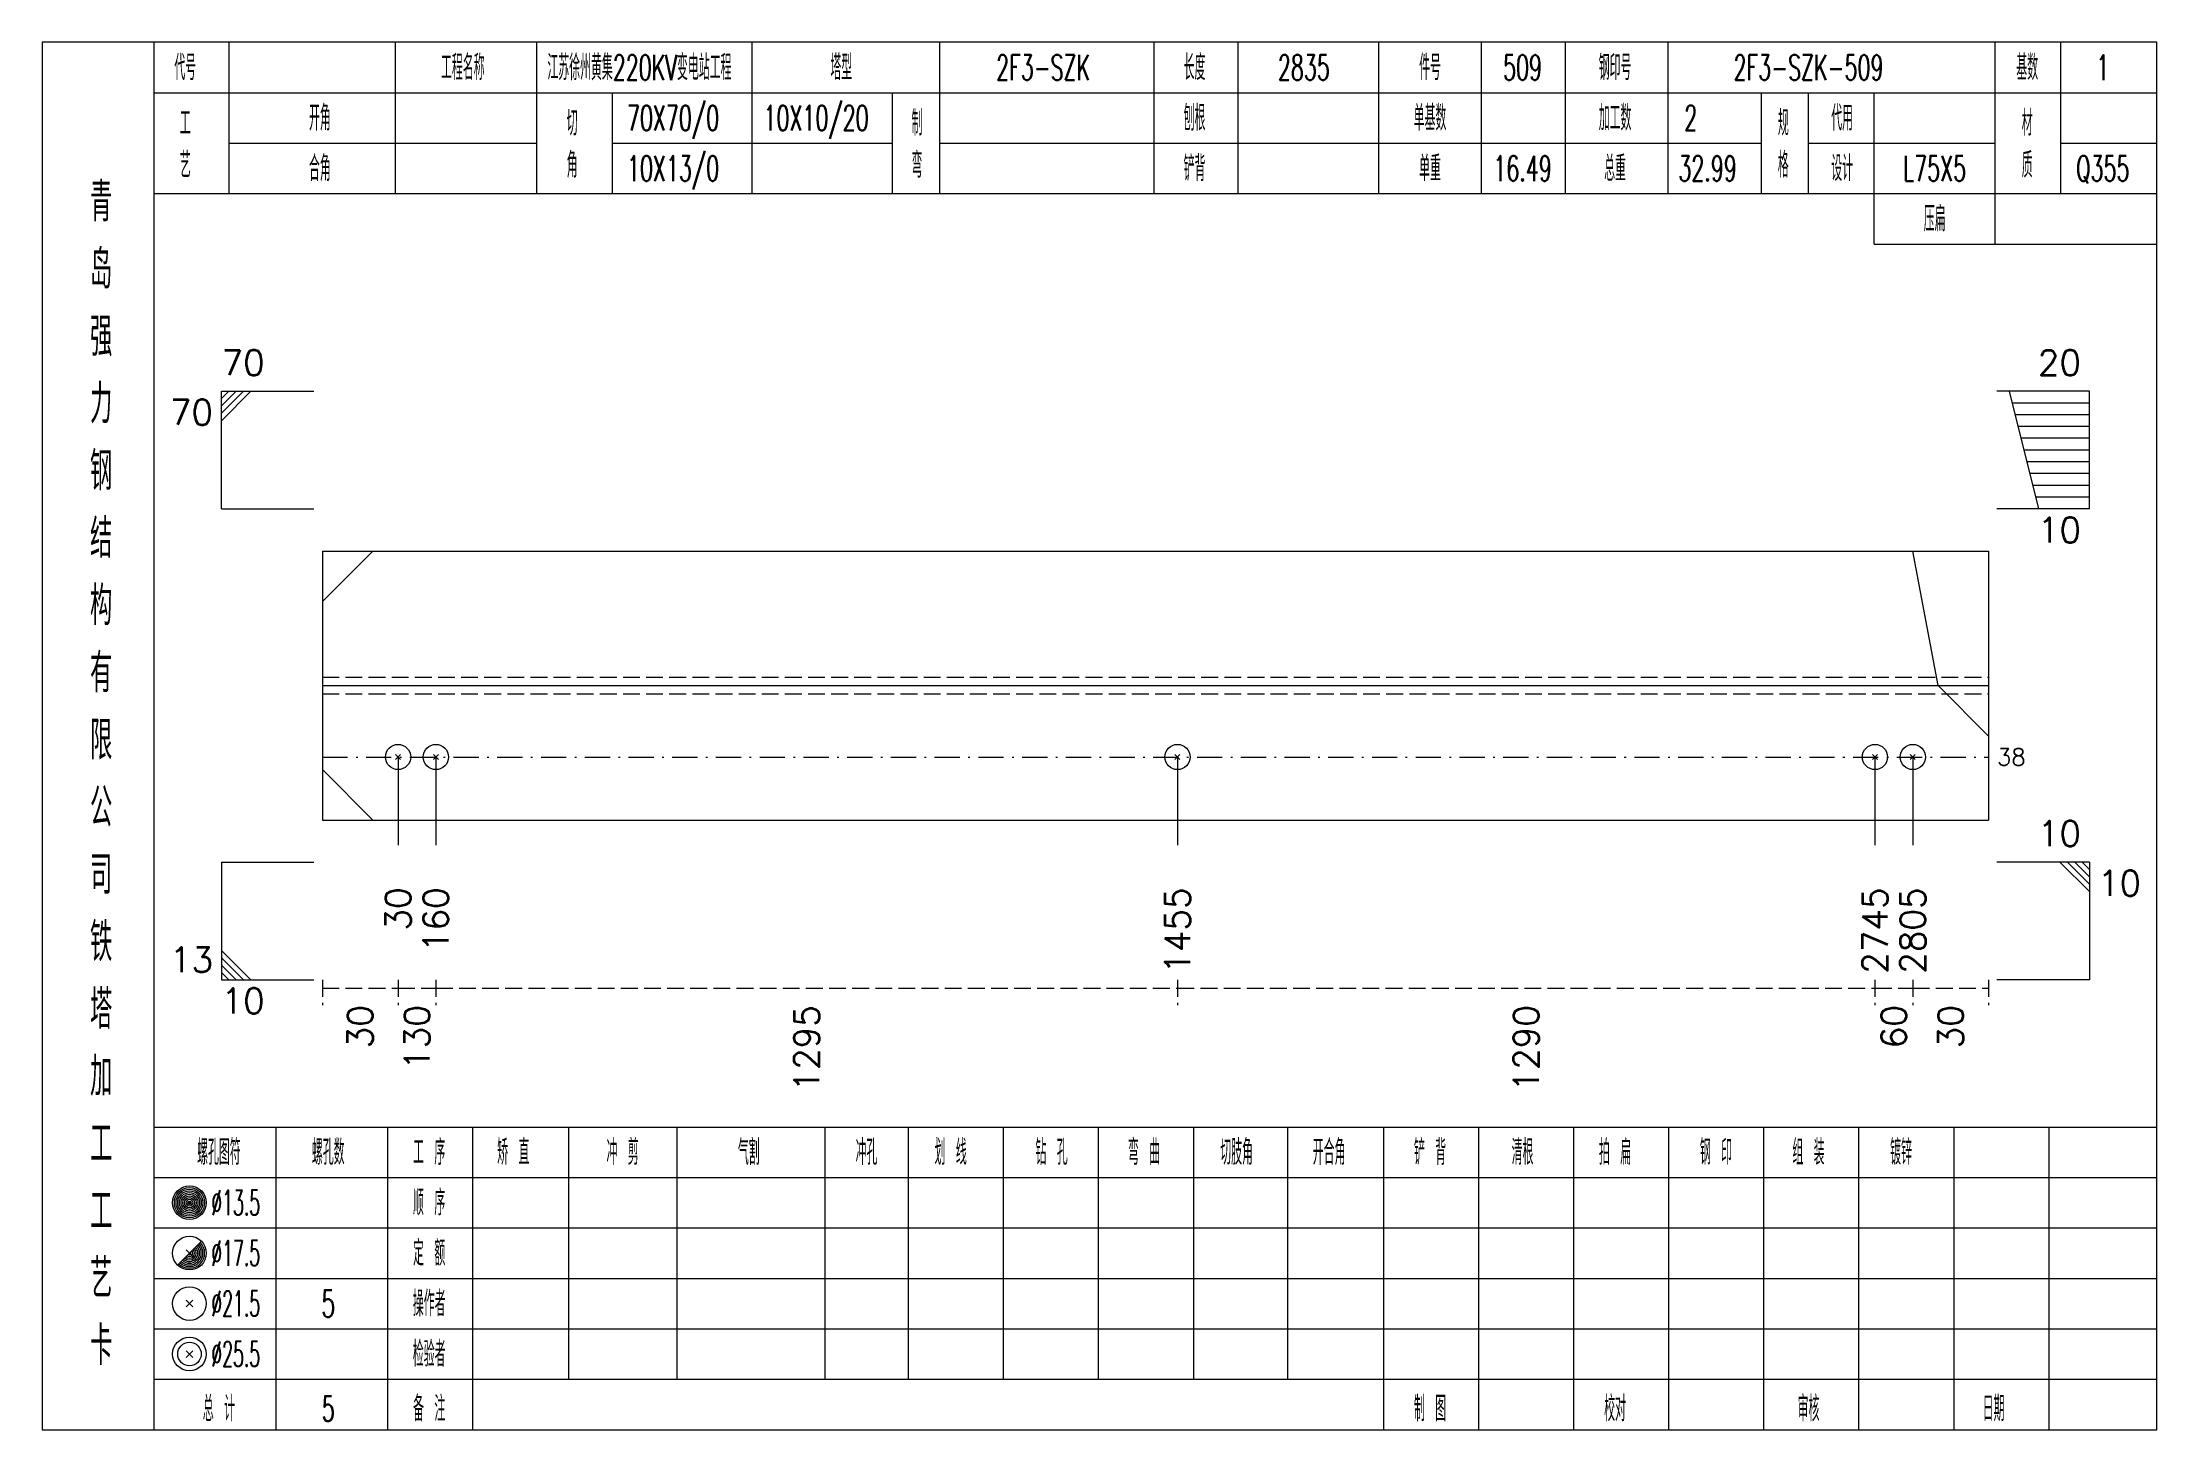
# Model space of a CAD drawing. Extents: x 0 to 4623, y -1159 to 4890.
# Drawn here: x 2802.6 to 3054, y 2475 to 2640 of the extents above; entities that cross this region are included whole.
import ezdxf
from ezdxf.enums import TextEntityAlignment as Align

# ---------------------------------------------------------------- set-up
doc = ezdxf.new("R2010")
doc.units = 0
doc.header["$MEASUREMENT"] = 0
doc.linetypes.add('一点画线', pattern=[5.2, 3, -1, 0.2, -1])
doc.linetypes.add('虚线', pattern=[2.75, 2, -0.75])
doc.layers.get('0').update_dxf_attribs({"linetype": 'CONTINUOUS', "lineweight": 25})
for name, color, linetype, lineweight in [('1', 7, 'CONTINUOUS', 25), ('4', 7, 'CONTINUOUS', 25), ('5', 7, 'CONTINUOUS', 25)]:
    doc.layers.add(name, color=color, linetype=linetype, lineweight=lineweight)
doc.styles.get("Standard").update_dxf_attribs({"font": 'simplex.shx', "width": 0.7, "height": 3, "bigfont": 'gbhzfs.shx'})

msp = doc.modelspace()

# ---------------------------------------------------------------- texts
at = {"color": 7, "linetype": 'Continuous', "lineweight": 13}
msp.add_text('70', height=3, dxfattribs=at).set_placement((2823.9, 2599.5), align=Align.BOTTOM_LEFT)
for s, p in [('20', (3045, 2599.5)), ('10', (3045, 2543.5)), ('13', (2822.9, 2528.5))]:
    msp.add_text(s, height=3, dxfattribs=at).set_placement(p, align=Align.BOTTOM_RIGHT)
for s, p in [('70', (2822.9, 2597.5)), ('10', (3045, 2583.5))]:
    msp.add_text(s, height=3, dxfattribs=at).set_placement(p, align=Align.TOP_RIGHT)
msp.add_text('38', height=2, dxfattribs=at).set_placement((3035, 2555), align=Align.MIDDLE_LEFT)
for p in [(3047, 2541.5), (2823.9, 2527.5)]:
    msp.add_text('10', height=3, dxfattribs=at).set_placement(p, align=Align.TOP_LEFT)
at = {"color": 8, "linetype": 'Continuous', "lineweight": 9}
for s, p in [('30', (2840.4, 2525.5)), ('130', (2847.15, 2525.5)), ('1295', (2893.485, 2525.5)), ('1290', (2979.035, 2525.5)), ('60', (3022.75, 2525.5)), ('30', (3029.5, 2525.5))]:
    msp.add_text(s, height=3, rotation=90, dxfattribs=at).set_placement(p, align=Align.MIDDLE_RIGHT)
at = {"layer": '1', "color": 7, "linetype": 'Continuous', "lineweight": 13}
for s, p in [('30', (2844.9, 2539.5)), ('160', (2849.4, 2539.5)), ('1455', (2937.57, 2539.5)), ('2745', (3020.5, 2539.5)), ('2805', (3025, 2539.5))]:
    msp.add_text(s, height=3, rotation=90, dxfattribs=at).set_placement(p, align=Align.MIDDLE_RIGHT)
at = {"layer": '4', "color": 1, "linetype": 'Continuous', "lineweight": 13}
for s, height, width, p in [('代号', 3, 0.6, (2819.6, 2637)), ('工程名称', 3, 0.6, (2852.6, 2637)), ('江苏徐州黄集220KV变电站工程', 3, 0.6, (2873.6, 2637)), ('塔型', 3, 0.6, (2897.6, 2637)), ('2F3-SZK', 3, 0.6, (2921.6, 2637)), ('长度', 3, 0.6, (2939.6, 2637)), ('2835', 3, 0.6, (2952.6, 2637)), ('件号', 3, 0.6, (2967.6, 2637)), ('509', 3, 0.6, (2978.6, 2637)), ('钢印号', 3, 0.6, (2989.6, 2637)), ('2F3-SZK-509', 3, 0.6, (3012.6, 2637)), ('基数', 3, 0.6, (3038.6, 2637)), ('1', 3, 0.6, (3047.6, 2637)), ('开角', 3, 0.6, (2835.6, 2631)), ('70X70/0', 3, 0.6, (2877.6, 2631)), ('10X10/20', 3, 0.6, (2894.6, 2631)), ('制', 3, 0.6, (2906.6, 2630.4)), ('刨根', 3, 0.6, (2939.6, 2631)), ('单基数', 3, 0.6, (2967.6, 2631)), ('加工数', 3, 0.6, (2989.6, 2631)), ('2', 3, 0.6, (2998.6, 2631)), ('规', 3, 0.6, (3009.6, 2630.4)), ('代用', 3, 0.6, (3016.6, 2631)), ('材', 3, 0.6, (3038.6, 2630.4)), ('工', 3, 0.6, (2819.6, 2630.4)), ('切', 3, 0.6, (2865.6, 2630.4)), ('艺', 3, 0.6, (2819.6, 2625.4)), ('角', 3, 0.6, (2865.6, 2625.4)), ('弯', 3, 0.6, (2906.6, 2625.4)), ('格', 3, 0.6, (3009.6, 2625.4)), ('质', 3, 0.6, (3038.6, 2625.4)), ('合角', 3, 0.6, (2835.6, 2625)), ('10X13/0', 3, 0.6, (2877.6, 2625)), ('铲背', 3, 0.6, (2939.6, 2625)), ('单重', 3, 0.6, (2967.6, 2625)), ('16.49', 3, 0.6, (2978.6, 2625)), ('总重', 3, 0.6, (2989.6, 2625)), ('32.99', 3, 0.6, (3000.6, 2625)), ('设计', 3, 0.6, (3016.6, 2625)), ('L75X5', 3, 0.6, (3027.6, 2625)), ('Q355', 3, 0.6, (3047.6, 2625)), ('青', 4.6, 0.8, (2809.6, 2621)), ('压扁', 3, 0.6, (3027.6, 2619)), ('岛', 4.6, 0.8, (2809.6, 2613)), ('强', 4.6, 0.8, (2809.6, 2605)), ('力', 4.6, 0.8, (2809.6, 2597)), ('钢', 4.6, 0.8, (2809.6, 2589)), ('结', 4.6, 0.8, (2809.6, 2581)), ('构', 4.6, 0.8, (2809.6, 2573)), ('有', 4.6, 0.8, (2809.6, 2565)), ('限', 4.6, 0.8, (2809.6, 2557)), ('公', 4.6, 0.8, (2809.6, 2549)), ('司', 4.6, 0.8, (2809.6, 2541)), ('铁', 4.6, 0.8, (2809.6, 2533)), ('塔', 4.6, 0.8, (2809.6, 2525)), ('加', 4.6, 0.8, (2809.6, 2517)), ('工', 4.6, 0.8, (2809.6, 2509)), ('螺孔图符', 3, 0.6, (2823.6, 2508)), ('螺孔数', 3, 0.6, (2836.6, 2508)), ('工 序', 3, 0.6, (2848.6, 2508)), ('矫 直', 3, 0.6, (2858.6, 2508)), ('冲 剪', 3, 0.6, (2871.6, 2508)), ('气割', 3, 0.6, (2886.6, 2508)), ('冲孔', 3, 0.6, (2900.6, 2508)), ('划 线', 3, 0.6, (2910.6, 2508)), ('钻 孔', 3, 0.6, (2922.6, 2508)), ('弯 曲', 3, 0.6, (2933.6, 2508)), ('切肢角', 3, 0.6, (2944.6, 2508)), ('开合角', 3, 0.6, (2955.6, 2508)), ('铲 背', 3, 0.6, (2967.6, 2508)), ('清根', 3, 0.6, (2978.6, 2508)), ('拍 扁', 3, 0.6, (2989.6, 2508)), ('钢 印', 3, 0.6, (3001.6, 2508)), ('组 装', 3, 0.6, (3012.6, 2508)), ('镀锌', 3, 0.6, (3023.6, 2508)), ('工', 4.6, 0.8, (2809.6, 2501)), ('%%C13.5', 3, 0.5, (2825.6, 2502)), ('顺 序', 3, 0.6, (2848.6, 2502)), ('%%C17.5', 3, 0.5, (2825.6, 2496)), ('定 额', 3, 0.6, (2848.6, 2496)), ('艺', 4.6, 0.8, (2809.6, 2493)), ('%%C21.5', 3, 0.5, (2825.6, 2490)), ('5', 3.2, 0.6, (2836.6, 2490)), ('操作者', 3, 0.6, (2848.6, 2490)), ('卡', 4.6, 0.8, (2809.6, 2485)), ('%%C25.5', 3, 0.5, (2825.6, 2484)), ('检验者', 3, 0.6, (2848.6, 2484)), ('总 计', 3, 0.6, (2823.6, 2477.5)), ('5', 3, 0.6, (2836.6, 2477.5)), ('备 注', 3, 0.6, (2848.6, 2477.5)), ('制 图', 3, 0.6, (2967.6, 2477.5)), ('校对', 3, 0.6, (2989.6, 2477.5)), ('审核', 3, 0.6, (3012.6, 2477.5)), ('日期', 3, 0.6, (3034.6, 2477.5))]:
    msp.add_text(s, height=height, dxfattribs=dict(at, width=width)).set_placement(p, align=Align.MIDDLE_CENTER)

# ---------------------------------------------------------------- blocks, each defined once
blk = doc.blocks.new('孔21.5')
at = {"layer": '5', "color": 7, "linetype": 'Continuous', "lineweight": 13}
for p, q in [((-0.2, -0.2), (0.2, 0.2)), ((-0.2, 0.2), (0.2, -0.2))]:
    blk.add_line(p, q, dxfattribs=at)
blk.add_circle((0, 0), 1, dxfattribs=at)

# ---------------------------------------------------------------- linework, layer by layer
at = {"color": 7, "linetype": 'Continuous', "lineweight": 13}
for p, q in [((2823.9, 2598.5), (2834.9, 2598.5)), ((2823.9, 2584.5), (2823.9, 2598.5)), ((2824.775, 2598.5), (2823.9, 2597.625)), ((2825.65, 2598.5), (2823.9, 2596.75)), ((2826.525, 2598.5), (2823.9, 2595.875)), ((2827.4, 2598.5), (2823.9, 2595)), ((3046, 2598.5), (3035, 2598.5)), ((3040, 2584.5), (3036.5, 2598.5)), ((3046, 2597.1), (3036.85, 2597.1)), ((3046, 2584.5), (3046, 2598.5)), ((3046, 2595.7), (3037.2, 2595.7)), ((3046, 2594.3), (3037.55, 2594.3)), ((3046, 2592.9), (3037.9, 2592.9)), ((3046, 2591.5), (3038.25, 2591.5)), ((3046, 2590.1), (3038.6, 2590.1)), ((3046, 2588.7), (3038.95, 2588.7)), ((3046, 2587.3), (3039.3, 2587.3)), ((2823.9, 2584.5), (2834.9, 2584.5)), ((3046, 2584.5), (3035, 2584.5)), ((3046, 2585.9), (3039.65, 2585.9)), ((2835.9, 2573.5), (2841.9, 2579.5)), ((3028, 2563.5), (3025, 2579.5)), ((3034, 2557.5), (3028, 2563.5)), ((2844.9, 2555), (2844.9, 2544.5)), ((2849.4, 2555), (2849.4, 2544.5)), ((2937.57, 2555), (2937.57, 2544.5)), ((3020.5, 2555), (3020.5, 2544.5)), ((3025, 2555), (3025, 2544.5)), ((2835.9, 2553.5), (2841.9, 2547.5)), ((2823.9, 2542.5), (2834.9, 2542.5)), ((2823.9, 2542.5), (2823.9, 2528.5)), ((3046, 2542.5), (3035, 2542.5)), ((3042.5, 2542.5), (3046, 2539)), ((3043.375, 2542.5), (3046, 2539.875)), ((3044.25, 2542.5), (3046, 2540.75)), ((3045.125, 2542.5), (3046, 2541.625)), ((3046, 2542.5), (3046, 2528.5)), ((2827.4, 2528.5), (2823.9, 2532)), ((2826.525, 2528.5), (2823.9, 2531.125)), ((2825.65, 2528.5), (2823.9, 2530.25)), ((2824.775, 2528.5), (2823.9, 2529.375)), ((2823.9, 2528.5), (2834.9, 2528.5)), ((3046, 2528.5), (3035, 2528.5))]:
    msp.add_line(p, q, dxfattribs=at)
at = {"color": 7, "linetype": 'Continuous', "lineweight": 18}
for p, q in [((2835.9, 2579.5), (2835.9, 2547.5)), ((2835.9, 2579.5), (3034, 2579.5)), ((3034, 2579.5), (3034, 2547.5)), ((2835.9, 2563.5), (3034, 2563.5))]:
    msp.add_line(p, q, dxfattribs=at)
at = {"color": 1, "linetype": '虚线', "lineweight": 18}
for p, q in [((2835.9, 2564.5), (3034, 2564.5)), ((2835.9, 2562.5), (3034, 2562.5))]:
    msp.add_line(p, q, dxfattribs=at)
at = {"color": 3, "linetype": '一点画线', "lineweight": 13}
msp.add_line((2835.9, 2555), (3034, 2555), dxfattribs=at)
at = {"color": 8, "linetype": '虚线', "lineweight": 9}
for p, q in [((2835.9, 2528.5), (2835.9, 2525.5)), ((2835.9, 2527.5), (2844.9, 2527.5)), ((2844.9, 2528.5), (2844.9, 2525.5)), ((2844.9, 2528.5), (2844.9, 2525.5)), ((2844.9, 2527.5), (2849.4, 2527.5)), ((2849.4, 2528.5), (2849.4, 2525.5)), ((2849.4, 2528.5), (2849.4, 2525.5)), ((2849.4, 2527.5), (2937.57, 2527.5)), ((2937.57, 2528.5), (2937.57, 2525.5)), ((2937.57, 2528.5), (2937.57, 2525.5)), ((2937.57, 2527.5), (3020.5, 2527.5)), ((3020.5, 2528.5), (3020.5, 2525.5)), ((3020.5, 2528.5), (3020.5, 2525.5)), ((3020.5, 2527.5), (3025, 2527.5)), ((3025, 2528.5), (3025, 2525.5)), ((3025, 2528.5), (3025, 2525.5)), ((3025, 2527.5), (3034, 2527.5)), ((3034, 2528.5), (3034, 2525.5))]:
    msp.add_line(p, q, dxfattribs=at)
at = {"layer": '1', "color": 7, "linetype": 'Continuous', "lineweight": 18}
msp.add_line((2835.9, 2547.5), (3034, 2547.5), dxfattribs=at)
at = {"layer": '4', "color": 1, "linetype": 'Continuous', "lineweight": 18}
for p, q in [((2815.9, 2475), (2815.9, 2640)), ((2824.8, 2622), (2824.8, 2640)), ((2844.6, 2622), (2844.6, 2640)), ((2861.4, 2622), (2861.4, 2640)), ((2887, 2622), (2887, 2640)), ((2909.3, 2622), (2909.3, 2640)), ((2934.8, 2622), (2934.8, 2640)), ((2944.8, 2622), (2944.8, 2640)), ((2961.5, 2622), (2961.5, 2640)), ((2973.7, 2622), (2973.7, 2640)), ((2983.7, 2622), (2983.7, 2640)), ((2995.9, 2622), (2995.9, 2640)), ((3034.8, 2616), (3034.8, 2640)), ((3042.6, 2622), (3042.6, 2640)), ((2815.9, 2634), (3054, 2634)), ((2870.4, 2622), (2870.4, 2634)), ((2903.7, 2622), (2903.7, 2634)), ((3007, 2622), (3007, 2634)), ((3012.6, 2622), (3012.6, 2634)), ((3020.4, 2616), (3020.4, 2634)), ((2824.8, 2628), (2861.4, 2628)), ((2870.4, 2628), (2903.7, 2628)), ((2909.3, 2628), (3007, 2628)), ((3012.6, 2628), (3034.8, 2628)), ((3042.6, 2628), (3054, 2628)), ((2815.9, 2622), (3054, 2622)), ((3020.4, 2616), (3054, 2616)), ((2815.9, 2511), (3054, 2511)), ((2830.4, 2475), (2830.4, 2511)), ((2843.7, 2475), (2843.7, 2511)), ((2853.8, 2475), (2853.8, 2511)), ((2865.2, 2481), (2865.2, 2511)), ((2878.1, 2481), (2878.1, 2511)), ((2895.7, 2481), (2895.7, 2511)), ((2905.6, 2481), (2905.6, 2511)), ((2916.9, 2481), (2916.9, 2511)), ((2928.2, 2481), (2928.2, 2511)), ((2939.5, 2481), (2939.5, 2511)), ((2950.7, 2481), (2950.7, 2511)), ((2962.1, 2481), (2962.1, 2511)), ((2973.4, 2481), (2973.4, 2511)), ((2984.7, 2481), (2984.7, 2511)), ((2996, 2481), (2996, 2511)), ((3007.3, 2481), (3007.3, 2511)), ((3018.6, 2481), (3018.6, 2511)), ((3029.9, 2481), (3029.9, 2511)), ((3041.2, 2481), (3041.2, 2511)), ((2815.9, 2505), (3054, 2505)), ((2815.9, 2499), (3054, 2499)), ((2815.9, 2493), (3054, 2493)), ((2815.9, 2487), (3054, 2487)), ((2815.9, 2481), (3054, 2481)), ((2962.1, 2475), (2962.1, 2481)), ((2973.4, 2475), (2973.4, 2481)), ((2984.7, 2475), (2984.7, 2481)), ((2996, 2475), (2996, 2481)), ((3007.3, 2475), (3007.3, 2481)), ((3018.6, 2475), (3018.6, 2481)), ((3029.9, 2475), (3029.9, 2481)), ((3041.2, 2475), (3041.2, 2481))]:
    msp.add_line(p, q, dxfattribs=at)
at = {"layer": '4', "color": 7, "linetype": 'Continuous', "lineweight": 13}
for p, q in [((2819.9, 2501.8), (2820.3, 2502.2)), ((2820.3, 2501.8), (2819.9, 2502.2)), ((2818.686, 2494.586), (2821.514, 2497.414)), ((2819.7, 2496.4), (2820.5, 2495.6)), ((2819.7, 2489.6), (2820.5, 2490.4)), ((2819.7, 2490.4), (2820.5, 2489.6)), ((2819.7, 2483.6), (2820.5, 2484.4)), ((2819.7, 2484.4), (2820.5, 2483.6))]:
    msp.add_line(p, q, dxfattribs=at)
at = {"layer": '4', "color": 1, "linetype": 'Continuous', "lineweight": 18}
msp.add_lwpolyline([(2802.6, 2640), (2802.6, 2475), (3054, 2475), (3054, 2640)], close=True, dxfattribs=at)
at = {"layer": '4', "color": 7, "linetype": 'Continuous', "lineweight": 13}
for centre, radius in [((2820.1, 2502), 2), ((2820.1, 2502), 1.8), ((2820.1, 2502), 1.6), ((2820.1, 2502), 1.4), ((2820.1, 2502), 1.2), ((2820.1, 2502), 1), ((2820.1, 2502), 0.8), ((2820.1, 2502), 0.6), ((2820.1, 2502), 0.4), ((2820.1, 2502), 0.2), ((2820.1, 2496), 2), ((2820.1, 2490), 2), ((2820.1, 2484), 2), ((2820.1, 2484), 1.4)]:
    msp.add_circle(centre, radius, dxfattribs=at)
for radius in [1.8, 1.6, 1.4, 1.2, 1, 0.8, 0.6, 0.4, 0.2]:
    msp.add_arc((2820.1, 2496), radius, 225, 45, dxfattribs=at)

# ---------------------------------------------------------------- block references
at = {"layer": '1', "color": 7, "linetype": 'Continuous', "lineweight": 13, "xscale": 1.5, "yscale": 1.5, "zscale": 1.5}
for p in [(2844.9, 2555), (2849.4, 2555), (2937.57, 2555), (3020.5, 2555), (3025, 2555)]:
    msp.add_blockref('孔21.5', p, dxfattribs=at)

msp.set_redraw_order([(e.dxf.handle, doc.entitydb.next_handle()) for e in msp.query("TEXT MTEXT ATTDEF DIMENSION ARC_DIMENSION")])  # texts and dimensions are drawn at this point

doc.saveas('drawing.dxf')
